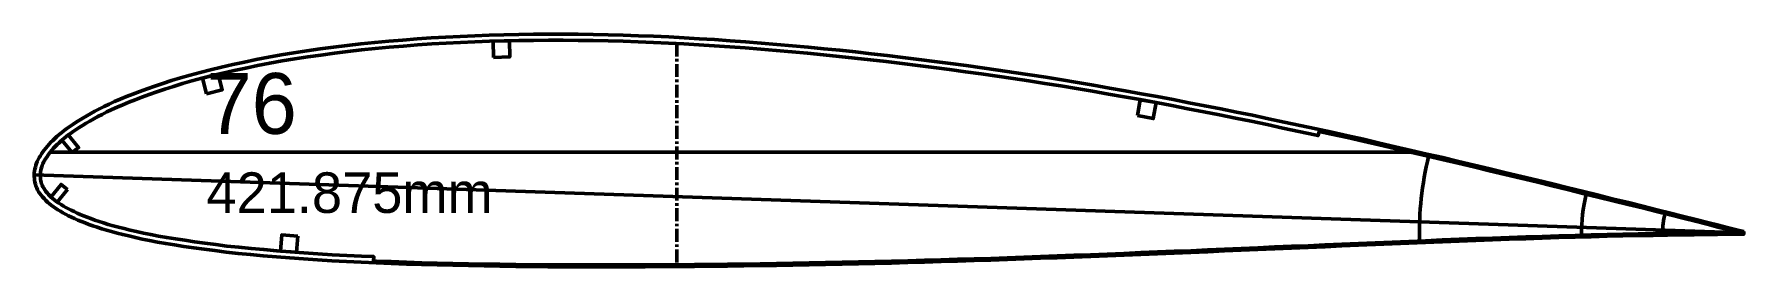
# Model space of a CAD drawing. Header units: metres. Extents: x -3 to 1074, y -15727 to -22.
# Drawn here: x -0.3 to 421.4, y -15328.3 to -15270.9 of the extents above; entities that cross this region are included whole.
import ezdxf
from ezdxf.enums import TextEntityAlignment as Align

# ---------------------------------------------------------------- set-up
doc = ezdxf.new("R2010")
doc.units = ezdxf.units.M
doc.linetypes.add('CENTER', pattern=[5.08, 3.175, -0.635, 0.635, -0.635])
doc.layers.add('Layer', color=7, linetype='Continuous', lineweight=50)

msp = doc.modelspace()

# ---------------------------------------------------------------- texts
at = {"layer": 'Layer'}
msp.add_text('76', height=15, dxfattribs=at).set_placement((42.19, -15300), align=Align.BOTTOM_LEFT)
msp.add_text('421.875mm', height=10, dxfattribs=at).set_placement((42.19, -15305), align=Align.TOP_LEFT)

# ---------------------------------------------------------------- linework, layer by layer
at = {"layer": 'Layer', "linetype": 'CENTER'}
msp.add_line((158.2, -15273.22), (158.2, -15327.78), dxfattribs=at)
at = {"layer": 'Layer'}
for p, q in [((339.08, -15300), (3.7, -15300)), ((-0.28, -15305.57), (421.35, -15319.95))]:
    msp.add_line(p, q, dxfattribs=at)
for points in [[(421.36, -15319.62), (419.92, -15319.26), (417.6, -15318.68), (415.1, -15318.04), (412.42, -15317.35), (409.54, -15316.63), (406.49, -15315.87), (403.28, -15315.05), (399.94, -15314.2), (396.47, -15313.33), (392.9, -15312.46), (389.26, -15311.58), (385.55, -15310.66), (381.8, -15309.73), (378.01, -15308.8), (374.2, -15307.86), (370.36, -15306.94), (366.5, -15306.02), (362.63, -15305.09), (358.76, -15304.15), (354.88, -15303.21), (350.99, -15302.28), (347.1, -15301.37), (343.19, -15300.49), (339.29, -15299.59), (335.39, -15298.67), (331.5, -15297.76), (327.59, -15296.85), (323.69, -15295.97), (319.77, -15295.12), (315.85, -15294.29), (311.94, -15293.45), (308.03, -15292.6), (304.11, -15291.76), (300.2, -15290.93), (296.28, -15290.13), (292.36, -15289.36), (288.43, -15288.6), (284.51, -15287.83), (280.59, -15287.06), (276.67, -15286.31), (272.75, -15285.59), (268.82, -15284.89), (264.9, -15284.2), (260.97, -15283.53), (257.05, -15282.86), (253.13, -15282.2), (249.2, -15281.56), (245.28, -15280.96), (241.36, -15280.38), (237.44, -15279.81), (233.52, -15279.24), (229.6, -15278.68), (225.69, -15278.14), (221.78, -15277.63), (217.87, -15277.14), (213.96, -15276.67), (210.06, -15276.2), (206.16, -15275.75), (202.27, -15275.31), (198.38, -15274.89), (194.49, -15274.51), (190.61, -15274.13), (186.74, -15273.78), (182.87, -15273.43), (179.02, -15273.1), (175.17, -15272.8), (171.35, -15272.52), (167.54, -15272.26), (163.75, -15272.03), (159.98, -15271.81), (156.22, -15271.61), (152.47, -15271.44), (148.73, -15271.3), (145, -15271.18), (141.29, -15271.08), (137.58, -15271.01), (133.88, -15270.95), (130.2, -15270.92), (126.52, -15270.92), (122.86, -15270.95), (119.21, -15271), (115.58, -15271.07), (111.96, -15271.18), (108.36, -15271.31), (104.77, -15271.46), (101.21, -15271.64), (97.66, -15271.85), (94.13, -15272.08), (90.63, -15272.36), (87.15, -15272.65), (83.7, -15272.97), (80.28, -15273.31), (76.9, -15273.7), (73.55, -15274.12), (70.24, -15274.57), (66.98, -15275.04), (63.77, -15275.51), (60.61, -15276.03), (57.52, -15276.58), (54.5, -15277.18), (51.56, -15277.79), (48.69, -15278.42), (45.92, -15279.05), (43.24, -15279.68), (40.66, -15280.33), (38.19, -15281), (35.84, -15281.68), (33.6, -15282.37), (31.47, -15283.06), (29.45, -15283.74), (27.55, -15284.4), (25.75, -15285.06), (24.05, -15285.69), (22.45, -15286.32), (20.95, -15286.94), (19.54, -15287.56), (18.22, -15288.17), (16.97, -15288.77), (15.8, -15289.36), (14.69, -15289.94), (13.65, -15290.5), (12.67, -15291.06), (11.74, -15291.6), (10.86, -15292.13), (10.03, -15292.65), (9.24, -15293.17), (8.5, -15293.68), (7.8, -15294.18), (7.13, -15294.68), (6.5, -15295.17), (5.9, -15295.65), (5.34, -15296.14), (4.8, -15296.63), (4.3, -15297.11), (3.82, -15297.59), (3.38, -15298.06), (2.96, -15298.54), (2.56, -15299.01), (2.19, -15299.49), (1.85, -15299.96), (1.53, -15300.43), (1.24, -15300.89), (0.96, -15301.36), (0.7, -15301.83), (0.47, -15302.3), (0.28, -15302.77), (0.12, -15303.25), (0, -15303.72), (-0.1, -15304.19), (-0.18, -15304.66), (-0.25, -15305.11), (-0.28, -15305.57), (-0.25, -15306.02), (-0.22, -15306.48), (-0.17, -15306.95), (-0.1, -15307.42), (0, -15307.9), (0.14, -15308.37), (0.33, -15308.84), (0.55, -15309.31), (0.81, -15309.76), (1.11, -15310.2), (1.43, -15310.63), (1.78, -15311.06), (2.15, -15311.48), (2.56, -15311.9), (2.99, -15312.31), (3.45, -15312.71), (3.94, -15313.1), (4.45, -15313.48), (5, -15313.86), (5.57, -15314.23), (6.18, -15314.6), (6.81, -15314.96), (7.48, -15315.32), (8.18, -15315.68), (8.91, -15316.05), (9.68, -15316.4), (10.49, -15316.76), (11.35, -15317.11), (12.25, -15317.47), (13.2, -15317.82), (14.2, -15318.18), (15.26, -15318.54), (16.38, -15318.9), (17.56, -15319.26), (18.82, -15319.62), (20.15, -15319.98), (21.57, -15320.33), (23.07, -15320.69), (24.67, -15321.07), (26.37, -15321.44), (28.18, -15321.81), (30.11, -15322.18), (32.15, -15322.55), (34.32, -15322.9), (36.62, -15323.25), (39.05, -15323.59), (41.61, -15323.94), (44.29, -15324.3), (47.1, -15324.65), (50.03, -15324.97), (53.07, -15325.27), (56.21, -15325.56), (59.44, -15325.82), (62.76, -15326.09), (66.16, -15326.35), (69.62, -15326.59), (73.15, -15326.81), (76.73, -15326.99), (80.36, -15327.15), (84.04, -15327.31), (87.75, -15327.47), (91.5, -15327.61), (95.28, -15327.73), (99.09, -15327.82), (102.93, -15327.91), (106.79, -15327.99), (110.68, -15328.06), (114.58, -15328.13), (118.51, -15328.19), (122.45, -15328.23), (126.41, -15328.26), (130.38, -15328.27), (134.37, -15328.28), (138.37, -15328.29), (142.38, -15328.29), (146.4, -15328.28), (150.44, -15328.27), (154.48, -15328.25), (158.53, -15328.22), (162.58, -15328.19), (166.63, -15328.15), (170.67, -15328.1), (174.71, -15328.05), (178.75, -15328), (182.78, -15327.95), (186.82, -15327.88), (190.86, -15327.8), (194.91, -15327.71), (198.96, -15327.62), (203.02, -15327.54), (207.08, -15327.46), (211.15, -15327.36), (215.22, -15327.25), (219.29, -15327.12), (223.37, -15327), (227.46, -15326.88), (231.55, -15326.77), (235.64, -15326.66), (239.74, -15326.52), (243.84, -15326.35), (247.94, -15326.19), (252.05, -15326.05), (256.16, -15325.91), (260.28, -15325.77), (264.4, -15325.61), (268.51, -15325.43), (272.64, -15325.24), (276.76, -15325.07), (280.89, -15324.92), (285.01, -15324.76), (289.14, -15324.59), (293.27, -15324.39), (297.4, -15324.2), (301.54, -15324.02), (305.67, -15323.85), (309.81, -15323.68), (313.94, -15323.53), (318.08, -15323.34), (322.22, -15323.15), (326.35, -15322.97), (330.49, -15322.79), (334.62, -15322.63), (338.76, -15322.47), (342.89, -15322.31), (347.02, -15322.12), (351.14, -15321.95), (355.27, -15321.79), (359.38, -15321.64), (363.49, -15321.5), (367.58, -15321.37), (371.66, -15321.23), (375.72, -15321.1), (379.74, -15320.98), (383.73, -15320.87), (387.67, -15320.76), (391.53, -15320.68), (395.31, -15320.6), (398.98, -15320.53), (402.52, -15320.46), (405.89, -15320.4), (409.09, -15320.37), (412.09, -15320.33), (414.89, -15320.3), (417.47, -15320.28), (419.86, -15320.27), (421.34, -15320.27)], [(421.25, -15320.06), (419.81, -15319.7), (417.49, -15319.12), (414.99, -15318.48), (412.31, -15317.79), (409.43, -15317.07), (406.38, -15316.3), (403.17, -15315.49), (399.83, -15314.64), (396.36, -15313.77), (392.8, -15312.9), (389.15, -15312.01), (385.44, -15311.1), (381.69, -15310.17), (377.9, -15309.23), (374.09, -15308.3), (370.25, -15307.37), (366.39, -15306.46), (362.52, -15305.53), (358.65, -15304.59), (354.77, -15303.65), (350.89, -15302.72), (347, -15301.81), (343.09, -15300.92), (339.19, -15300.03), (335.29, -15299.11), (331.39, -15298.19), (327.49, -15297.29), (323.59, -15296.41), (319.68, -15295.57), (316.59, -15294.91), (316.38, -15295.94), (315.54, -15295.76), (311.62, -15294.92), (307.71, -15294.07), (303.8, -15293.23), (299.9, -15292.4), (295.99, -15291.6), (292.07, -15290.83), (288.15, -15290.07), (284.22, -15289.3), (280.31, -15288.54), (276.4, -15287.79), (272.49, -15287.06), (268.57, -15286.37), (264.64, -15285.68), (260.72, -15285.01), (256.8, -15284.34), (252.89, -15283.68), (248.98, -15283.05), (245.06, -15282.44), (241.14, -15281.86), (237.22, -15281.29), (233.31, -15280.72), (229.4, -15280.17), (225.5, -15279.63), (221.59, -15279.12), (217.69, -15278.63), (213.78, -15278.16), (209.88, -15277.69), (205.99, -15277.24), (202.11, -15276.8), (198.23, -15276.39), (194.35, -15276), (190.47, -15275.63), (186.61, -15275.27), (182.75, -15274.93), (178.9, -15274.6), (175.06, -15274.3), (171.25, -15274.02), (167.45, -15273.76), (163.67, -15273.52), (159.9, -15273.31), (156.15, -15273.11), (152.42, -15272.94), (148.69, -15272.8), (144.96, -15272.68), (141.25, -15272.58), (137.56, -15272.51), (133.87, -15272.45), (130.2, -15272.42), (126.53, -15272.42), (122.88, -15272.45), (119.25, -15272.5), (115.62, -15272.57), (112.02, -15272.68), (108.42, -15272.81), (104.85, -15272.96), (101.29, -15273.14), (97.76, -15273.34), (94.25, -15273.58), (90.76, -15273.85), (87.29, -15274.15), (83.85, -15274.46), (80.45, -15274.8), (77.08, -15275.19), (73.75, -15275.61), (70.45, -15276.06), (67.2, -15276.52), (64.01, -15276.99), (60.88, -15277.51), (57.81, -15278.06), (54.81, -15278.64), (51.88, -15279.26), (49.03, -15279.88), (46.26, -15280.51), (43.61, -15281.14), (41.05, -15281.78), (38.61, -15282.44), (36.28, -15283.12), (34.06, -15283.8), (31.95, -15284.48), (29.95, -15285.15), (28.06, -15285.81), (26.27, -15286.46), (24.6, -15287.09), (23.02, -15287.71), (21.55, -15288.32), (20.17, -15288.92), (18.87, -15289.52), (17.64, -15290.11), (16.49, -15290.69), (15.41, -15291.25), (14.39, -15291.81), (13.43, -15292.35), (12.52, -15292.88), (11.66, -15293.4), (10.85, -15293.91), (10.09, -15294.41), (9.37, -15294.89), (8.69, -15295.38), (8.05, -15295.86), (7.45, -15296.33), (6.89, -15296.79), (6.34, -15297.26), (5.84, -15297.71), (5.37, -15298.16), (4.92, -15298.61), (4.5, -15299.06), (4.11, -15299.5), (3.75, -15299.94), (3.41, -15300.37), (3.09, -15300.8), (2.8, -15301.23), (2.53, -15301.66), (2.28, -15302.08), (2.05, -15302.49), (1.86, -15302.88), (1.7, -15303.24), (1.57, -15303.62), (1.47, -15304.03), (1.38, -15304.45), (1.3, -15304.89), (1.25, -15305.22), (1.22, -15305.62), (1.24, -15305.92), (1.27, -15306.33), (1.31, -15306.73), (1.36, -15307.1), (1.44, -15307.47), (1.54, -15307.83), (1.68, -15308.19), (1.84, -15308.55), (2.06, -15308.92), (2.31, -15309.3), (2.59, -15309.69), (2.9, -15310.07), (3.23, -15310.44), (3.59, -15310.81), (3.97, -15311.17), (4.39, -15311.54), (4.83, -15311.89), (5.31, -15312.25), (5.81, -15312.6), (6.35, -15312.95), (6.92, -15313.3), (7.53, -15313.64), (8.17, -15313.99), (8.84, -15314.34), (9.54, -15314.68), (10.28, -15315.03), (11.07, -15315.37), (11.9, -15315.72), (12.78, -15316.06), (13.7, -15316.41), (14.68, -15316.76), (15.72, -15317.11), (16.82, -15317.46), (17.98, -15317.82), (19.21, -15318.17), (20.52, -15318.52), (21.92, -15318.87), (23.41, -15319.23), (24.99, -15319.6), (26.67, -15319.97), (28.47, -15320.34), (30.37, -15320.7), (32.4, -15321.07), (34.55, -15321.42), (36.83, -15321.76), (39.26, -15322.1), (41.81, -15322.46), (44.48, -15322.81), (47.27, -15323.16), (50.18, -15323.48), (53.2, -15323.78), (56.33, -15324.06), (59.56, -15324.32), (62.88, -15324.59), (66.26, -15324.85), (69.71, -15325.1), (73.23, -15325.31), (76.8, -15325.49), (80.42, -15325.66), (83.46, -15325.78), (83.42, -15326.83), (84.06, -15326.86), (87.77, -15327.02), (91.52, -15327.16), (95.29, -15327.28), (99.1, -15327.37), (102.94, -15327.46), (106.8, -15327.54), (110.69, -15327.61), (114.59, -15327.68), (118.51, -15327.74), (122.45, -15327.78), (126.41, -15327.81), (130.38, -15327.82), (134.37, -15327.83), (138.37, -15327.84), (142.38, -15327.84), (146.4, -15327.83), (150.44, -15327.82), (154.48, -15327.8), (158.52, -15327.77), (162.57, -15327.74), (166.62, -15327.7), (170.67, -15327.65), (174.71, -15327.6), (178.74, -15327.55), (182.77, -15327.5), (186.81, -15327.43), (190.85, -15327.35), (194.9, -15327.26), (198.95, -15327.17), (203.01, -15327.09), (207.07, -15327.01), (211.13, -15326.91), (215.2, -15326.8), (219.28, -15326.67), (223.36, -15326.55), (227.45, -15326.43), (231.54, -15326.32), (235.63, -15326.21), (239.72, -15326.07), (243.82, -15325.9), (247.93, -15325.74), (252.04, -15325.6), (256.15, -15325.46), (260.26, -15325.33), (264.38, -15325.16), (268.49, -15324.98), (272.62, -15324.79), (276.74, -15324.62), (280.87, -15324.47), (285, -15324.31), (289.12, -15324.14), (293.25, -15323.95), (297.38, -15323.75), (301.52, -15323.57), (305.65, -15323.4), (309.79, -15323.23), (313.92, -15323.08), (318.06, -15322.89), (322.2, -15322.7), (326.33, -15322.52), (330.47, -15322.34), (334.61, -15322.18), (338.74, -15322.02), (342.87, -15321.86), (347, -15321.67), (351.13, -15321.5), (355.25, -15321.34), (359.37, -15321.19), (363.47, -15321.05), (367.57, -15320.92), (371.65, -15320.78), (375.7, -15320.65), (379.73, -15320.53), (383.72, -15320.42), (387.66, -15320.31), (391.52, -15320.23), (395.3, -15320.15), (398.97, -15320.08), (402.51, -15320.01), (405.89, -15319.95), (409.08, -15319.92), (412.09, -15319.88), (414.88, -15319.85), (417.47, -15319.83), (419.86, -15319.82), (421.34, -15319.82)]]:
    msp.add_lwpolyline(points, close=True, dxfattribs=at)
for points in [[(113.02, -15276.65), (117.02, -15276.54), (116.91, -15272.54), (112.91, -15272.65), (113.02, -15276.65)], [(42.22, -15285.61), (46.09, -15284.63), (45.12, -15280.75), (41.24, -15281.73), (42.22, -15285.61)], [(271.8, -15291), (275.73, -15291.73), (276.46, -15287.8), (272.52, -15287.07), (271.8, -15291)], [(9.1, -15300.14), (10.65, -15298.88), (8.12, -15295.78), (6.57, -15297.04), (9.1, -15300.14)], [(7.92, -15309.25), (6.37, -15307.99), (3.85, -15311.11), (5.41, -15312.36), (7.92, -15309.25)], [(64.77, -15320.73), (60.79, -15320.41), (60.46, -15324.4), (64.45, -15324.72), (64.77, -15320.73)]]:
    msp.add_lwpolyline(points, dxfattribs=at)
for radius, start, end in [(80, 166.3315, -178.5899), (40, 166.1525, -179.2302), (20, 166.1838, -179.7581)]:
    msp.add_arc((421.35, -15319.95), radius, start, end, dxfattribs=at)

msp.set_redraw_order([(e.dxf.handle, doc.entitydb.next_handle()) for e in msp.query("TEXT MTEXT ATTDEF DIMENSION ARC_DIMENSION")])  # texts and dimensions are drawn at this point

doc.saveas('drawing.dxf')
